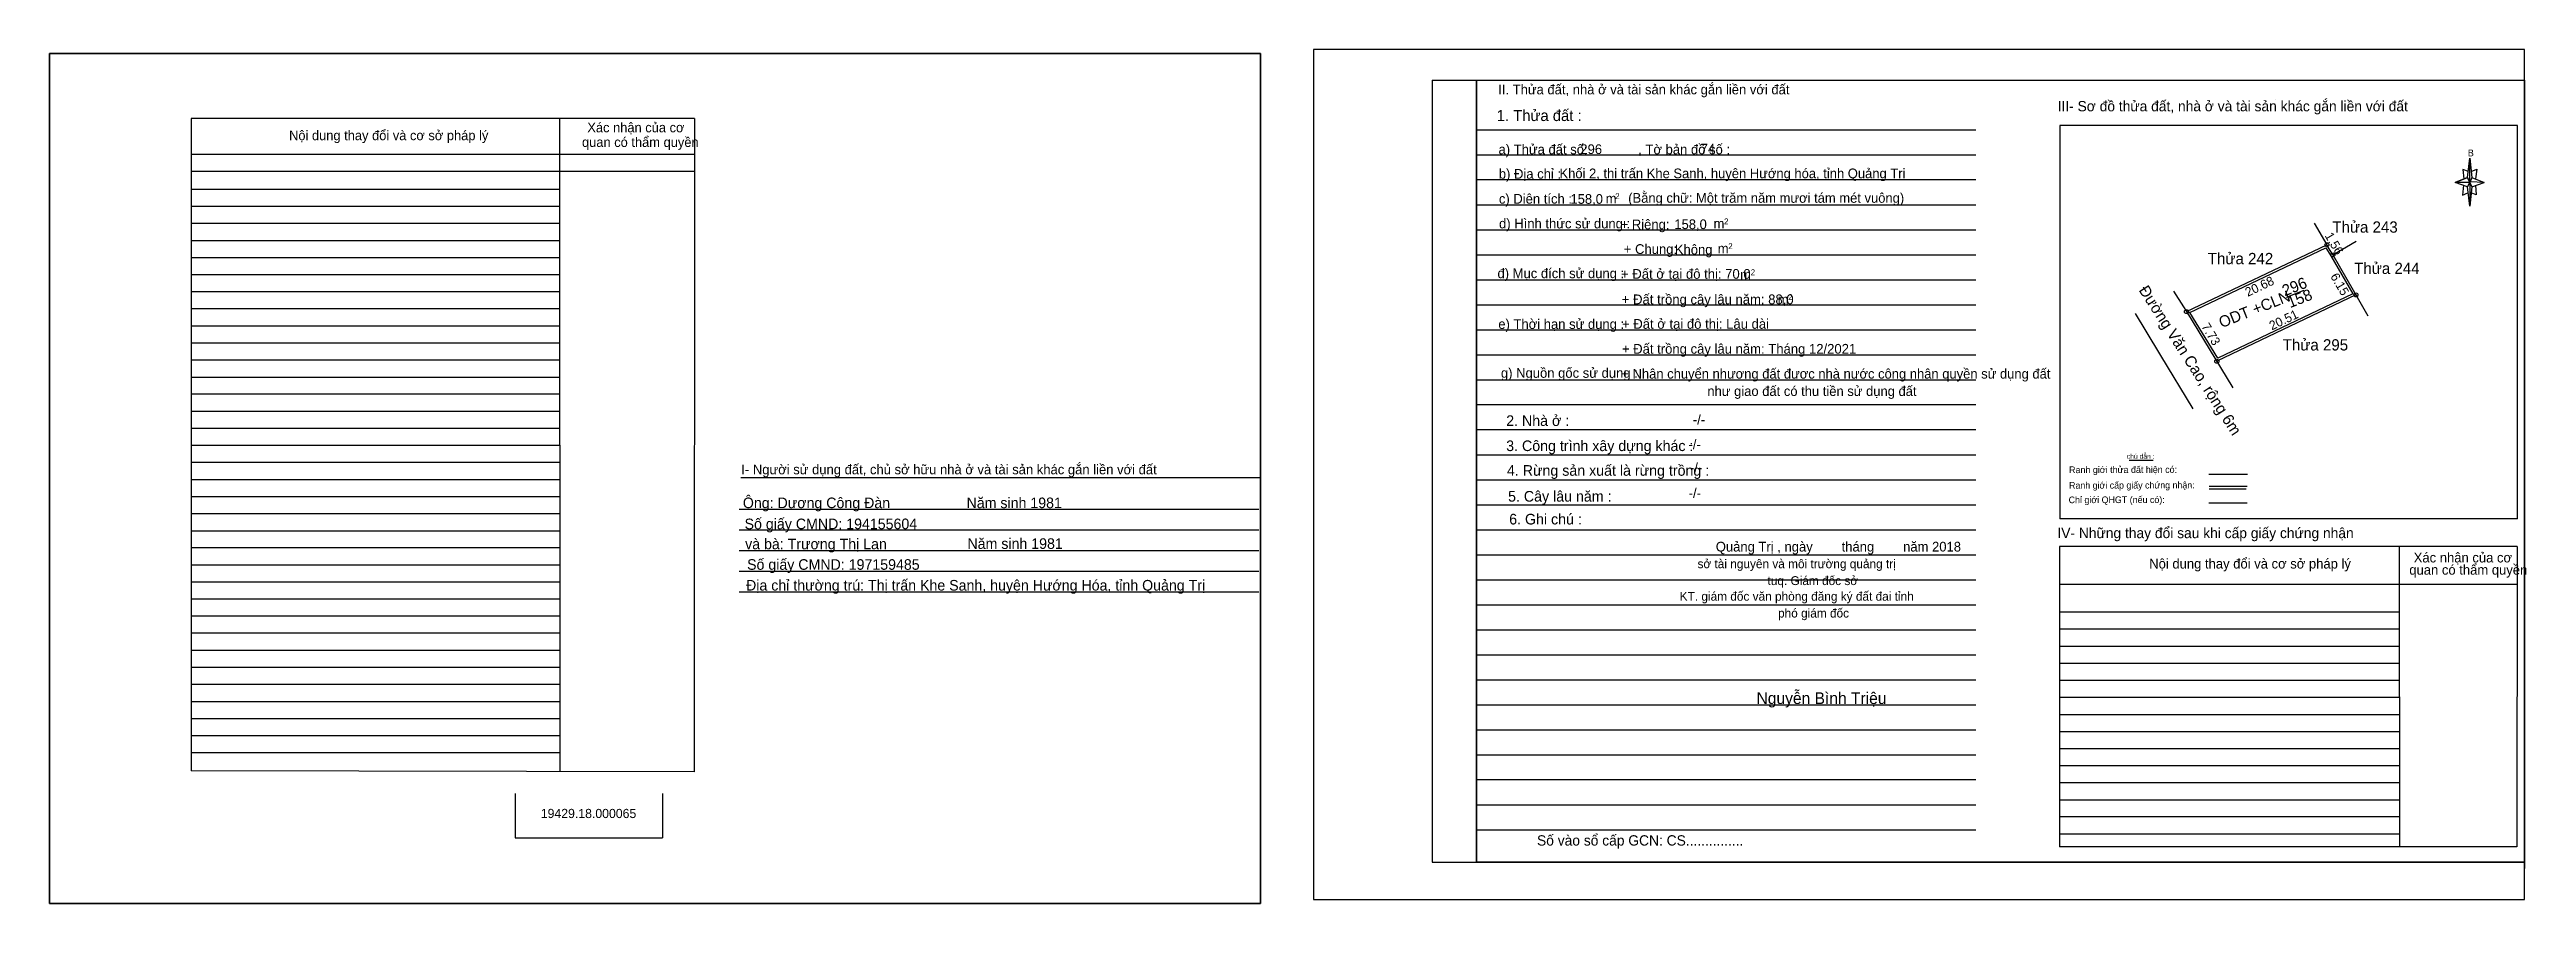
# Model space of a CAD drawing. Extents: x 551114 to 552515, y 1839186 to 1839361.
# Drawn here: x 552185.1 to 552514.6, y 1839247.9 to 1839361.5 of the extents above; entities that cross this region are included whole.
import ezdxf

# ---------------------------------------------------------------- set-up
doc = ezdxf.new("R2010")
doc.units = 0
for name, color, linetype in [('Level 1', 7, 'Continuous'), ('Level 10', 7, 'Continuous'), ('Level 18', 7, 'Continuous'), ('Level 2', 7, 'Continuous'), ('Level 28', 7, 'Continuous'), ('Level 55', 7, 'Continuous'), ('Level 8', 7, 'Continuous')]:
    doc.layers.add(name, color=color, linetype=linetype)

msp = doc.modelspace()

# ---------------------------------------------------------------- texts
at = {"layer": 'Level 10'}
for s, height, rotation, p in [('1.56', 1.2, 300.5216, (552487.68, 1839336.72)), ('Đường Văn Cao, rộng 6m', 1.5, 302.7987, (552462.93, 1839329.47)), ('ODT +CLN', 1.5, 21.5611, (552474, 1839324.41)), ('20.68', 1.2, 25.4622, (552477.49, 1839328.57)), ('296', 1.5, 21.5611, (552482.41, 1839328.63)), ('158', 1.5, 21.5611, (552483.11, 1839327.06)), ('6.15', 1.2, 300.0686, (552488.43, 1839331.31)), ('20.51', 1.2, 25.503, (552480.7, 1839324.11)), ('7.73', 1.2, 301.4085, (552471.27, 1839324.64))]:
    msp.add_text(s, height=height, rotation=rotation, dxfattribs=at).set_placement(p)
for s, p in [('Thửa 243', (552488.73, 1839337.11)), ('Thửa 242', (552472.17, 1839332.92)), ('Thửa 244', (552491.64, 1839331.62)), ('Thửa 295', (552482.13, 1839321.44))]:
    msp.add_text(s, height=1.5, dxfattribs=at).set_placement(p)
at = {"layer": 'Level 18'}
for s, height, p in [('II. Thửa đất, nhà ở và tài sản khác gắn liền với đất', 1.2943, (552377.79, 1839355.51)), ('1. Thửa đất :', 1.4746, (552377.59, 1839351.96)), ('a) Thửa đất số:              , Tờ bản đồ số : ', 1.2954, (552377.83, 1839347.54)), ('296', 1.29, (552388.72, 1839347.57)), ('74', 1.29, (552404.72, 1839347.64)), ('b) Địa chỉ : ', 1.2954, (552377.87, 1839344.29)), ('Khối 2, thị trấn Khe Sanh, huyện Hướng hóa, tỉnh Quảng Trị', 1.29, (552385.94, 1839344.35)), ('c) Diện tích :                                                   ', 1.2954, (552377.88, 1839340.97)), ('158,0', 1.29, (552387.4, 1839340.95)), ('2', 0.785, (552393.35, 1839341.57)), ('(Bằng chữ: Một trăm năm mươi tám mét vuông)', 1.29, (552395.08, 1839341.09)), ('d) Hình thức sử dụng :', 1.2953, (552377.9, 1839337.68)), (' m', 1.295, (552391.6, 1839341.01)), ('+ Riêng: ', 1.295, (552394.07, 1839337.56)), ('2', 0.785, (552407.83, 1839338.22)), ('       + Chung:', 1.2953, (552391.13, 1839334.28)), ('158,0', 1.29, (552401.22, 1839337.59)), (' m', 1.295, (552405.95, 1839337.67)), ('2', 0.785, (552408.39, 1839334.92)), ('đ) Mục đích sử dụng :', 1.2953, (552377.69, 1839331.06)), ('+ Đất ở tại đô thị: 70,0', 1.3, (552394.13, 1839330.98)), ('Không', 1.295, (552401.28, 1839334.22)), (' m', 1.295, (552406.51, 1839334.36)), ('+ Đất trồng cây lâu năm: 88,0', 1.3, (552394.23, 1839327.59)), (' m', 1.295, (552409.49, 1839330.9)), ('2', 0.785, (552411.37, 1839331.45)), ('e) Thời hạn sử dụng :', 1.2953, (552377.8, 1839324.31)), ('+ Đất ở tại đô thị: Lâu dài', 1.3, (552394.26, 1839324.33)), (' m', 1.295, (552414.48, 1839327.6)), ('2', 0.785, (552416.36, 1839328.15)), ('+ Đất trồng cây lâu năm: Tháng 12/2021', 1.3, (552394.24, 1839321.01)), ('g) Nguồn gốc sử dụng :', 1.2954, (552378.15, 1839317.81)), ('+ Nhận chuyển nhượng đất được nhà nước công nhận quyền sử dụng đất ', 1.29, (552394.17, 1839317.7)), ('như giao đất có thu tiền sử dụng đất', 1.29, (552405.61, 1839315.39)), ('2. Nhà ở :', 1.413, (552378.85, 1839311.4)), ('3. Công trình xây dựng khác :', 1.4131, (552378.85, 1839308.06)), ('4. Rừng sản xuất là rừng trồng :', 1.4131, (552378.95, 1839304.78)), ('5. Cây lâu năm :', 1.4131, (552379.1, 1839301.34)), ('6. Ghi chú :', 1.4131, (552379.25, 1839298.3)), ('Quảng Trị , ngày        tháng        năm 2018', 1.2943, (552406.73, 1839294.7)), ('sở tài nguyên và môi trường quảng trị', 1.1762, (552404.3, 1839292.48)), ('tuq. Giám đốc sở', 1.1762, (552413.61, 1839290.24)), ('KT. giám đốc văn phòng đăng ký đất đai tỉnh', 1.1762, (552401.93, 1839288.16)), ('phó giám đốc', 1.1762, (552415.01, 1839285.92)), ('Nguyễn Bình Triệu', 1.55, (552412.15, 1839274.42)), ('19429.18.000065', 1.22, (552250.44, 1839259.25)), ('Số vào sổ cấp GCN: CS...............', 1.3729, (552382.95, 1839255.59))]:
    msp.add_text(s, height=height, dxfattribs=at).set_placement(p)
at = {"layer": 'Level 2'}
for s, p in [('Nội dung thay đổi và cơ sở pháp lý', (552216.96, 1839349.41)), ('Nội dung thay đổi và cơ sở pháp lý', (552216.96, 1839349.41)), (' quan có thẩm quyền', (552255.45, 1839348.51)), (' quan có thẩm quyền', (552255.45, 1839348.51)), ('Xác nhận của cơ', (552256.63, 1839350.46)), ('Xác nhận của cơ', (552256.63, 1839350.46))]:
    msp.add_text(s, height=1.2799, dxfattribs=at).set_placement(p)
at = {"layer": 'Level 28'}
for s, height, p in [('III- Sơ đồ thửa đất, nhà ở và tài sản khác gắn liền với đất', 1.3729, (552452.2, 1839353.25)), ('-/-', 1.295, (552403.68, 1839311.6)), ('-/-', 1.295, (552403.1, 1839308.31)), ('I- Người sử dụng đất, chủ sở hữu nhà ở và tài sản khác gắn liền với đất', 1.2943, (552277.11, 1839304.97)), ('-/-', 1.295, (552403.3, 1839305.22)), ('-/-', 1.295, (552403.12, 1839301.82)), ('Ông: Dương Công Đàn', 1.41, (552277.32, 1839300.47)), ('Năm sinh 1981', 1.41, (552307.07, 1839300.47)), ('và bà: Trương Thị Lan', 1.41, (552277.62, 1839295)), ('Số giấy CMND: 194155604', 1.41, (552277.55, 1839297.67)), ('Năm sinh 1981', 1.41, (552307.19, 1839295.05)), ('IV- Những thay đổi sau khi cấp giấy chứng nhận', 1.3729, (552452.17, 1839296.48)), ('Số giấy CMND: 197159485', 1.41, (552277.88, 1839292.27)), ('Nội dung thay đổi và cơ sở pháp lý', 1.2954, (552464.38, 1839292.44)), (' quan có thẩm quyền', 1.2954, (552498.49, 1839291.62)), ('Xác nhận của cơ', 1.2954, (552499.56, 1839293.25)), ('Địa chỉ thường trú: Thị trấn Khe Sanh, huyện Hướng Hóa, tỉnh Quảng Trị', 1.41, (552277.74, 1839289.51))]:
    msp.add_text(s, height=height, dxfattribs=at).set_placement(p)
at = {"layer": 'Level 55'}
for s, height, rotation, p in [('Ranh giới thửa đất hiện có:', 0.887, 0.1267, (552453.72, 1839305.13)), ('chú dẫn :', 0.653, 359.9758, (552461.39, 1839307.04)), ('Ranh giới cấp giấy chứng nhận:', 0.8781, 0.1267, (552453.72, 1839303.06)), ('Chỉ giới QHGT (nếu có):', 0.8831, 0.1267, (552453.66, 1839301.13))]:
    msp.add_text(s, height=height, rotation=rotation, dxfattribs=at).set_placement(p)
at = {"layer": 'Level 8'}
msp.add_text('B', height=0.903, dxfattribs=at).set_placement((552506.75, 1839347.27))

# ---------------------------------------------------------------- linework, layer by layer
at = {"layer": 'Level 1'}
for p, q in [((552185.1, 1839360.94), (552346.19, 1839360.94)), ((552185.1, 1839247.89), (552185.1, 1839360.94)), ((552346.19, 1839360.94), (552346.19, 1839247.89)), ((552368.99, 1839357.4), (552514.31, 1839357.4)), ((552368.99, 1839357.4), (552368.99, 1839253.38)), ((552374.88, 1839357.4), (552374.88, 1839253.38)), ((552374.88, 1839357.4), (552374.88, 1839253.38)), ((552514.31, 1839357.4), (552514.31, 1839252.52)), ((552374.94, 1839350.8), (552441.31, 1839350.8)), ((552374.94, 1839347.47), (552441.31, 1839347.47)), ((552374.94, 1839344.17), (552441.31, 1839344.17)), ((552374.94, 1839340.83), (552441.31, 1839340.83)), ((552374.94, 1839337.5), (552441.31, 1839337.5)), ((552374.94, 1839334.17), (552441.31, 1839334.17)), ((552374.94, 1839330.85), (552441.31, 1839330.85)), ((552374.94, 1839327.53), (552441.31, 1839327.53)), ((552374.94, 1839324.2), (552441.31, 1839324.2)), ((552374.94, 1839320.87), (552441.31, 1839320.87)), ((552374.94, 1839317.54), (552441.31, 1839317.54)), ((552374.94, 1839314.24), (552441.31, 1839314.24)), ((552374.94, 1839310.91), (552441.31, 1839310.91)), ((552374.94, 1839307.57), (552441.31, 1839307.57)), ((552277.04, 1839304.56), (552346.17, 1839304.56)), ((552374.94, 1839304.25), (552441.31, 1839304.25)), ((552276.82, 1839300.33), (552345.94, 1839300.33)), ((552374.94, 1839300.92), (552441.31, 1839300.92)), ((552276.82, 1839297.57), (552345.94, 1839297.57)), ((552374.94, 1839297.59), (552441.31, 1839297.59)), ((552276.82, 1839294.82), (552345.94, 1839294.82)), ((552374.94, 1839294.28), (552441.31, 1839294.28)), ((552276.82, 1839292.08), (552345.94, 1839292.08)), ((552374.94, 1839290.95), (552441.31, 1839290.95)), ((552276.82, 1839289.33), (552345.94, 1839289.33)), ((552374.94, 1839287.62), (552441.31, 1839287.62)), ((552374.94, 1839284.29), (552441.31, 1839284.29)), ((552374.94, 1839280.97), (552441.31, 1839280.97)), ((552374.94, 1839277.65), (552441.31, 1839277.65)), ((552374.94, 1839274.33), (552441.31, 1839274.33)), ((552374.94, 1839270.99), (552441.31, 1839270.99)), ((552374.94, 1839267.65), (552441.31, 1839267.65)), ((552374.94, 1839264.36), (552441.31, 1839264.36)), ((552247.04, 1839262.53), (552247.04, 1839256.64)), ((552266.65, 1839262.53), (552266.65, 1839256.64)), ((552374.94, 1839261.01), (552441.31, 1839261.01)), ((552247.04, 1839256.64), (552266.65, 1839256.64)), ((552374.94, 1839257.69), (552441.31, 1839257.69)), ((552368.99, 1839253.38), (552514.31, 1839253.38)), ((552346.19, 1839247.89), (552185.1, 1839247.89))]:
    msp.add_line(p, q, dxfattribs=at)
for points in [[(552185.1, 1839247.89), (552346.19, 1839247.89), (552346.19, 1839360.94), (552185.1, 1839360.94)], [(552185.1, 1839247.89), (552346.19, 1839247.89), (552346.19, 1839360.94), (552185.1, 1839360.94)], [(552353.21, 1839248.42), (552514.31, 1839248.42), (552514.31, 1839361.47), (552353.21, 1839361.47)]]:
    msp.add_lwpolyline(points, close=True, dxfattribs=at)
for points in [[(552374.88, 1839357.4), (552514.31, 1839357.4)], [(552374.88, 1839253.38), (552374.88, 1839357.4)], [(552514.31, 1839357.4), (552514.31, 1839253.38)], [(552514.31, 1839253.38), (552374.88, 1839253.38)]]:
    msp.add_lwpolyline(points, dxfattribs=at)
at = {"layer": 'Level 10'}
for p, q in [((552486.3, 1839338.39), (552488.01, 1839335.5)), ((552469.34, 1839326.61), (552488.01, 1839335.5)), ((552488.01, 1839335.5), (552488.2, 1839335.18)), ((552488.8, 1839334.16), (552488.2, 1839335.18)), ((552488.8, 1839334.16), (552491.52, 1839329.45)), ((552488.8, 1839334.16), (552488.99, 1839333.84)), ((552467.62, 1839329.34), (552468.94, 1839327.26)), ((552491.52, 1839329.45), (552491.88, 1839328.84)), ((552468.94, 1839327.26), (552469.34, 1839326.61)), ((552469.34, 1839326.61), (552475.52, 1839316.46)), ((552469.34, 1839326.61), (552469.53, 1839326.29)), ((552491.88, 1839328.84), (552473.37, 1839320.01)), ((552491.88, 1839328.84), (552493.47, 1839326.07)), ((552491.88, 1839328.84), (552492.07, 1839328.52)), ((552465.87, 1839320.79), (552470.19, 1839313.67)), ((552473.37, 1839320.01), (552473.56, 1839319.69))]:
    msp.add_line(p, q, dxfattribs=at)
for points in [[(552488.8, 1839334.16), (552491.92, 1839336)], [(552482.63, 1839328.53), (552485, 1839329.47)], [(552462.5, 1839326.37), (552463.92, 1839324.03), (552465.87, 1839320.79)]]:
    msp.add_lwpolyline(points, dxfattribs=at)
msp.add_lwpolyline([(552487.89, 1839335.11), (552488.54, 1839334.01), (552491.46, 1839328.97), (552473.49, 1839320.4), (552469.77, 1839326.48)], close=True, dxfattribs=at)
for centre in [(552488.01, 1839335.5), (552488.8, 1839334.16), (552491.88, 1839328.84), (552469.34, 1839326.61), (552473.37, 1839320.01)]:
    msp.add_circle(centre, 0.268, dxfattribs=at)
at = {"layer": 'Level 2'}
for p, q in [((552270.87, 1839352.28), (552203.94, 1839352.28)), ((552203.94, 1839352.28), (552203.94, 1839265.51)), ((552252.94, 1839352.28), (552252.97, 1839265.44)), ((552270.87, 1839352.28), (552270.83, 1839265.41)), ((552270.87, 1839347.53), (552204.02, 1839347.53)), ((552252.94, 1839342.85), (552203.92, 1839342.85)), ((552270.87, 1839345.25), (552204.02, 1839345.25)), ((552252.94, 1839340.58), (552203.92, 1839340.58)), ((552252.94, 1839340.58), (552203.94, 1839340.58)), ((552252.94, 1839338.32), (552203.94, 1839338.32)), ((552252.94, 1839336.04), (552203.94, 1839336.04)), ((552252.94, 1839333.78), (552203.94, 1839333.78)), ((552252.94, 1839331.5), (552203.94, 1839331.5)), ((552252.94, 1839329.23), (552203.94, 1839329.23)), ((552252.95, 1839326.96), (552203.94, 1839326.96)), ((552252.95, 1839324.69), (552203.94, 1839324.69)), ((552252.95, 1839322.41), (552203.94, 1839322.41)), ((552252.95, 1839320.15), (552203.94, 1839320.15)), ((552252.95, 1839317.87), (552203.94, 1839317.87)), ((552252.95, 1839315.62), (552203.94, 1839315.62)), ((552252.95, 1839313.34), (552203.94, 1839313.34)), ((552252.95, 1839311.06), (552203.94, 1839311.06)), ((552252.95, 1839308.8), (552203.94, 1839308.8)), ((552252.95, 1839306.53), (552203.94, 1839306.53)), ((552252.95, 1839304.25), (552203.94, 1839304.25)), ((552252.95, 1839301.99), (552203.94, 1839301.99)), ((552252.95, 1839299.71), (552203.94, 1839299.71)), ((552252.95, 1839297.43), (552203.94, 1839297.43)), ((552252.97, 1839295.17), (552203.94, 1839295.17)), ((552252.97, 1839292.9), (552203.94, 1839292.9)), ((552252.97, 1839290.63), (552203.94, 1839290.63)), ((552252.97, 1839288.36), (552203.94, 1839288.36)), ((552252.97, 1839286.09), (552203.94, 1839286.09)), ((552252.97, 1839283.82), (552203.94, 1839283.82)), ((552497.64, 1839284.36), (552452.45, 1839284.36)), ((552252.97, 1839281.54), (552203.94, 1839281.54)), ((552497.64, 1839282.09), (552452.45, 1839282.09)), ((552497.64, 1839279.81), (552452.45, 1839279.81)), ((552252.97, 1839279.27), (552203.94, 1839279.27)), ((552252.97, 1839277.01), (552203.94, 1839277.01)), ((552497.64, 1839277.55), (552452.45, 1839277.55)), ((552252.97, 1839274.73), (552203.94, 1839274.73)), ((552497.67, 1839275.27), (552452.45, 1839275.27)), ((552252.97, 1839272.46), (552203.94, 1839272.46)), ((552252.97, 1839270.19), (552203.94, 1839270.19)), ((552497.67, 1839273), (552452.45, 1839273)), ((552497.67, 1839270.74), (552452.45, 1839270.74)), ((552252.97, 1839267.92), (552203.94, 1839267.92)), ((552497.67, 1839268.46), (552452.45, 1839268.46)), ((552270.83, 1839265.41), (552203.94, 1839265.51)), ((552497.67, 1839266.18), (552452.45, 1839266.18)), ((552497.68, 1839263.93), (552452.45, 1839263.93)), ((552497.68, 1839261.65), (552452.45, 1839261.65)), ((552497.68, 1839259.4), (552452.45, 1839259.4)), ((552497.68, 1839257.11), (552452.45, 1839257.11))]:
    msp.add_line(p, q, dxfattribs=at)
at = {"layer": 'Level 28'}
for p, q in [((552481.13, 1839354.77), (552481.13, 1839354.77)), ((552513.35, 1839351.38), (552452.5, 1839351.38)), ((552452.5, 1839351.38), (552452.5, 1839299.06)), ((552513.35, 1839299.06), (552513.35, 1839351.38)), ((552513.35, 1839299.06), (552452.5, 1839299.06)), ((552513.3, 1839295.37), (552452.45, 1839295.37)), ((552452.45, 1839295.37), (552452.45, 1839255.43)), ((552497.64, 1839295.37), (552497.68, 1839255.43)), ((552513.3, 1839295.37), (552513.26, 1839255.43)), ((552513.3, 1839290.3), (552452.45, 1839290.3)), ((552497.64, 1839286.63), (552452.45, 1839286.63)), ((552513.26, 1839255.43), (552452.45, 1839255.43))]:
    msp.add_line(p, q, dxfattribs=at)
at = {"layer": 'Level 55'}
for p, q in [((552461.72, 1839306.86), (552464.91, 1839306.85)), ((552472.33, 1839304.99), (552477.43, 1839304.99)), ((552472.37, 1839303.39), (552477.39, 1839303.39)), ((552472.37, 1839303.05), (552477.28, 1839303.05)), ((552472.37, 1839303.05), (552477.28, 1839303.05)), ((552472.3, 1839301.17), (552477.4, 1839301.17))]:
    msp.add_line(p, q, dxfattribs=at)
at = {"layer": 'Level 8'}
for p, q in [((552506.83, 1839345.24), (552506.11, 1839345.5)), ((552506.11, 1839345.5), (552506.23, 1839344.26)), ((552506.7, 1839344.45), (552507.02, 1839347.01)), ((552507.21, 1839345.24), (552507.94, 1839345.57)), ((552507.94, 1839345.57), (552507.8, 1839344.26)), ((552506.7, 1839344.45), (552505.06, 1839343.8)), ((552505.06, 1839343.8), (552506.7, 1839344.45)), ((552506.7, 1839343.21), (552505.06, 1839343.8)), ((552507.02, 1839343.8), (552505.06, 1839343.8)), ((552506.16, 1839343.41), (552506.03, 1839342.09)), ((552506.03, 1839342.09), (552506.76, 1839342.42)), ((552507.02, 1839343.8), (552506.7, 1839344.45)), ((552506.7, 1839344.45), (552507.28, 1839343.21)), ((552508.92, 1839343.8), (552507.02, 1839343.86)), ((552507.02, 1839343.86), (552507.02, 1839343.8)), ((552507.02, 1839343.8), (552507.28, 1839343.21)), ((552507.28, 1839343.21), (552507.02, 1839340.65)), ((552507.87, 1839342.16), (552507.21, 1839342.42)), ((552507.28, 1839344.45), (552508.92, 1839343.8)), ((552507.28, 1839343.21), (552508.92, 1839343.8)), ((552507.28, 1839343.21), (552508.92, 1839343.8)), ((552507.8, 1839343.41), (552507.87, 1839342.16))]:
    msp.add_line(p, q, dxfattribs=at)
for points in [[(552507.02, 1839347.01), (552507.28, 1839344.45), (552507.02, 1839343.8)], [(552507.02, 1839343.8), (552507.02, 1839340.65), (552506.7, 1839343.21)]]:
    msp.add_lwpolyline(points, close=True, dxfattribs=at)

msp.set_redraw_order([(e.dxf.handle, doc.entitydb.next_handle()) for e in msp.query("TEXT MTEXT ATTDEF DIMENSION ARC_DIMENSION")])  # texts and dimensions are drawn at this point

doc.saveas('drawing.dxf')
